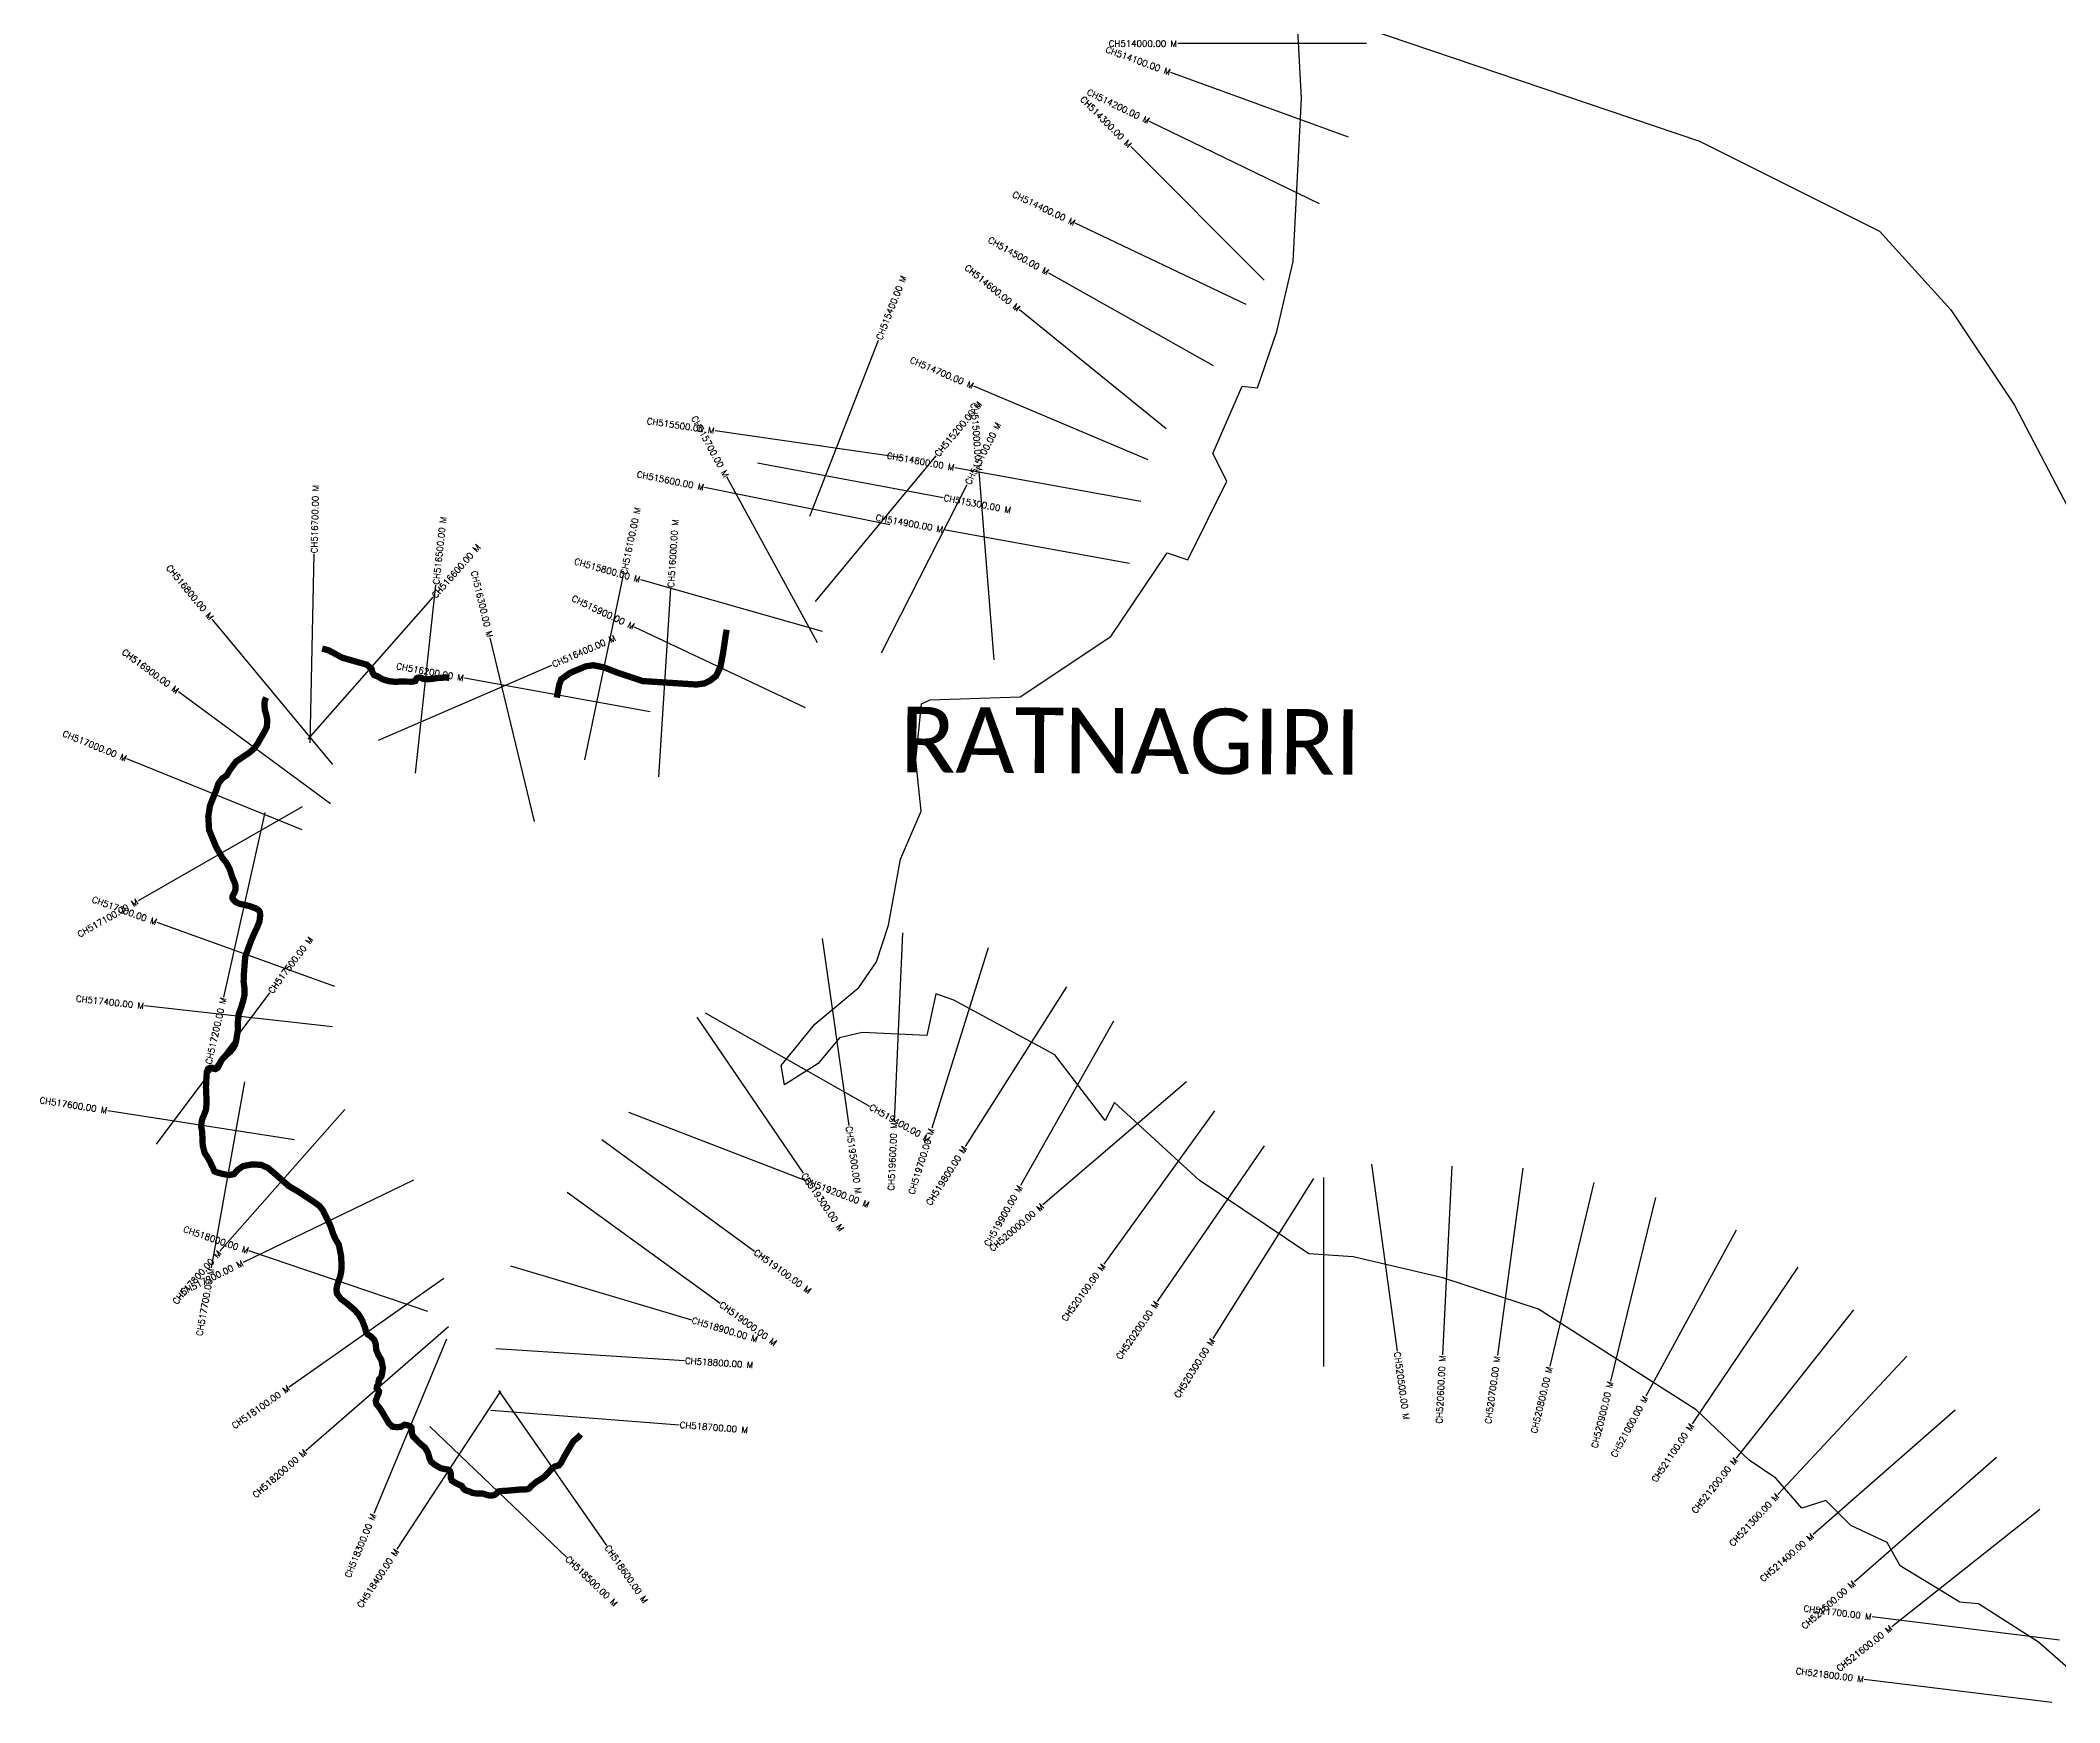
# Model space of a CAD drawing. Header units: metres. Extents: x 315415 to 321268, y 1878408 to 1881184.
# Drawn here: x 315415 to 318621, y 1878489 to 1881128 of the extents above; entities that cross this region are included whole.
import ezdxf
from ezdxf.enums import TextEntityAlignment as Align

# ---------------------------------------------------------------- set-up
doc = ezdxf.new("R2010")
doc.units = ezdxf.units.M
for name, color, linetype in [('CS', 134, 'Continuous'), ('CSMark', 6, 'Continuous'), ('UNPROTECTED', 10, 'Continuous'), ('VILLAGE BOUNDRY', 10, 'Continuous'), ('VILLAGE NAME', 250, 'Continuous')]:
    doc.layers.add(name, color=color, linetype=linetype)
doc.styles.get("Standard").update_dxf_attribs({"font": 'simplex.shx'})

msp = doc.modelspace()

# ---------------------------------------------------------------- texts
at = {"layer": 'CSMark'}
for s, rotation, p in [('CH514100.00 M', 339.9977, (317208.6, 1881077.1)), ('CH514200.00 M', 334.1485, (317175, 1880999.6)), ('CH514300.00 M', 314.9853, (317145.1, 1880960.3)), ('CH514400.00 M', 334.5907, (317057.1, 1880838)), ('CH514500.00 M', 330.5795, (317015.1, 1880759.2)), ('CH514600.00 M', 320.9157, (316968.6, 1880700.9)), ('CH514700.00 M', 337.101, (316896.1, 1880579.2)), ('CH515000.00 M', 274.5492, (316905.5, 1880444.5)), ('CH515500.00 M', 351.7415, (316485.1, 1880508.4)), ('CH515700.00 M', 298.682, (316504.2, 1880435.7)), ('CH514800.00 M', 349.7474, (316865.8, 1880449.8)), ('CH515600.00 M', 348.6125, (316468.5, 1880418.2)), ('CH514900.00 M', 349.7474, (316848, 1880351.4)), ('CH516800.00 M', 309.701, (315686.9, 1880210)), ('CH516300.00 M', 283.5994, (316128.8, 1880180.4)), ('CH515800.00 M', 344.1234, (316367.1, 1880271.8)), ('CH515900.00 M', 334.7088, (316357.4, 1880196.9)), ('CH516900.00 M', 323.5928, (315633.4, 1880094.4)), ('CH516200.00 M', 349.7153, (316087, 1880115.6)), ('CH517000.00 M', 337.9682, (315551.5, 1879987.7)), ('CH517100.00 M', 29.761, (315569.1, 1879761.7)), ('CH517300.00 M', 340.1415, (315599.5, 1879728)), ('CH517400.00 M', 353.7028, (315579.3, 1879595.2)), ('CH517200.00 M', 77.3522, (315705.4, 1879608.4)), ('CH517600.00 M', 351.1375, (315521, 1879429.1)), ('CH519600.00 M', 87.4564, (316770.2, 1879410.3)), ('CH519700.00 M', 72.5985, (316829.8, 1879400)), ('CH519800.00 M', 57.5412, (316882.6, 1879371.3)), ('CH519900.00 M', 60.4661, (316970.5, 1879309.3)), ('CH520000.00 M', 40.5552, (317005.9, 1879278.8)), ('CH518000.00 M', 341.2793, (315745.2, 1879206.5)), ('CH517800.00 M', 48.598, (315699.3, 1879205)), ('CH517900.00 M', 25.7998, (315736.1, 1879187.5)), ('CH517700.00 M', 79.8597, (315686.2, 1879178.3)), ('CH520100.00 M', 54.2591, (317102.8, 1879184.3)), ('CH520200.00 M', 55.5032, (317187.4, 1879125.1)), ('CH520300.00 M', 57.8696, (317275.9, 1879066.2)), ('CH520600.00 M', 87.1468, (317640.9, 1879040.4)), ('CH520700.00 M', 82.1973, (317727.8, 1879039.3)), ('CH520800.00 M', 76.501, (317811, 1879022.3)), ('CH520900.00 M', 76.2985, (317907.6, 1878998.8)), ('CH518100.00 M', 35.0228, (315809.2, 1878989.6)), ('CH521000.00 M', 61.5002, (317963.5, 1878974.9)), ('CH521100.00 M', 56.0785, (318036.8, 1878930.7)), ('CH518200.00 M', 41.0338, (315835.7, 1878888.3)), ('CH521200.00 M', 51.6937, (318106.6, 1878876.5)), ('CH521300.00 M', 46.9886, (318172.6, 1878818.9)), ('CH518300.00 M', 67.4016, (315944, 1878788.5)), ('CH521400.00 M', 41.2462, (318228.5, 1878755.3)), ('CH518400.00 M', 56.7439, (315980.6, 1878731.8)), ('CH521500.00 M', 41.2462, (318294.4, 1878680.1)), ('CH521700.00 M', 352.94, (318321.9, 1878625.4)), ('CH521600.00 M', 38.3186, (318353.3, 1878609)), ('CH521800.00 M', 352.94, (318309.6, 1878526.2))]:
    msp.add_text(s, height=10, rotation=rotation, dxfattribs=at).set_placement(p, align=Align.MIDDLE_RIGHT)
msp.add_text('CH514000.00 M', height=10, dxfattribs=at).set_placement((317219.5, 1881123), align=Align.MIDDLE_RIGHT)
for s, rotation, p in [('CH515400.00 M', 68.6171, (316746.1, 1880653.2)), ('CH515200.00 M', 50.3467, (316837.6, 1880469.2)), ('CH515100.00 M', 63.0002, (316887, 1880423.9)), ('CH516700.00 M', 88.7973, (315849.6, 1880313.8)), ('CH515300.00 M', 349.3713, (316849.2, 1880402.1)), ('CH516100.00 M', 78.2167, (316340.9, 1880280.3)), ('CH516500.00 M', 83.837, (316043, 1880264.1)), ('CH516000.00 M', 86.3167, (316415.9, 1880259.4)), ('CH516600.00 M', 48.636, (316039.2, 1880244.6)), ('CH516400.00 M', 23.4257, (316227.9, 1880136.8)), ('CH517500.00 M', 53.1531, (315779.7, 1879616.7)), ('CH519400.00 M', 330.463, (316732.2, 1879435.7)), ('CH519500.00 M', 278.0768, (316698.5, 1879404.3)), ('CH519300.00 M', 304.2439, (316626.4, 1879328.6)), ('CH519200.00 M', 338.8993, (316629.3, 1879318.1)), ('CH519100.00 M', 323.8194, (316549.4, 1879205.6)), ('CH519000.00 M', 324.0005, (316494.7, 1879122.6)), ('CH518900.00 M', 343.4256, (316449.6, 1879096.6)), ('CH518800.00 M', 356.3588, (316438.4, 1879032)), ('CH520500.00 M', 277.7615, (317569, 1879045.9)), ('CH518700.00 M', 355.5987, (316430, 1878930.3)), ('CH518500.00 M', 316.331, (316250.7, 1878719.5)), ('CH518600.00 M', 304.808, (316314.3, 1878737.8))]:
    msp.add_text(s, height=10, rotation=rotation, dxfattribs=at).set_placement(p, align=Align.MIDDLE_LEFT)
at = {"layer": 'VILLAGE NAME', "insert": (316780, 1880070.2), "char_height": 104.042, "attachment_point": 1, "rotation": 359.6762}
msp.add_mtext_dynamic_manual_height_columns('{\\fCalibri|b0|i0|c0|p34;RATNAGIRI}', width=108.17, gutter_width=520.2, heights=[0], dxfattribs=at)

# ---------------------------------------------------------------- linework, layer by layer
at = {"layer": 'CS'}
for p, q in [((317520.5, 1881123), (317220.5, 1881123)), ((317491.5, 1880974.1), (317209.6, 1881076.8)), ((317445.9, 1880868.3), (317175.9, 1880999.2)), ((317357.9, 1880747.4), (317145.9, 1880959.6)), ((317329, 1880708.9), (317058, 1880837.6)), ((317277.2, 1880611.3), (317015.9, 1880758.7)), ((317202.2, 1880511.2), (316969.4, 1880700.3)), ((316636.4, 1880372.9), (316745.7, 1880652.3)), ((317173.4, 1880462), (316897.1, 1880578.8)), ((316782.9, 1880465.2), (316486.1, 1880508.3)), ((316553.4, 1880457.6), (316848.2, 1880402.3)), ((316645.5, 1880237.4), (316837, 1880468.4)), ((317162, 1880396.2), (316866.8, 1880449.6)), ((316929.3, 1880144.4), (316905.5, 1880443.5)), ((316763.6, 1880358.8), (316469.5, 1880418)), ((316648.6, 1880171.7), (316504.6, 1880434.9)), ((316750.3, 1880155.8), (316886.5, 1880423.1)), ((317144.2, 1880297.8), (316849, 1880351.2)), ((315843.3, 1880012.9), (315849.6, 1880312.8)), ((316279.4, 1879985.7), (316340.6, 1880279.3)), ((316010.7, 1879964.8), (316042.9, 1880263.1)), ((316656.6, 1880189.4), (316368.1, 1880271.5)), ((316396.6, 1879959), (316415.9, 1880258.4)), ((315840.3, 1880018.7), (316038.6, 1880243.9)), ((315879.2, 1879978.4), (315687.6, 1880209.2)), ((316629.6, 1880068.3), (316358.3, 1880196.4)), ((316199.6, 1879887.8), (316129, 1880179.4)), ((315951.7, 1880017.1), (316227, 1880136.4)), ((315875.7, 1879915.8), (315634.2, 1880093.8)), ((316383.2, 1880061.9), (316088, 1880115.4)), ((315830.5, 1879874.8), (315552.4, 1879987.4)), ((315830.4, 1879911.1), (315570, 1879762.2)), ((315771.4, 1879902), (315705.7, 1879609.3)), ((315882.6, 1879625.8), (315600.4, 1879727.7)), ((316656.2, 1879702.4), (316698.4, 1879405.3)), ((316783.5, 1879711), (316770.2, 1879411.3)), ((316919.8, 1879687.3), (316830.1, 1879401)), ((315599.2, 1879375.8), (315779.1, 1879615.9)), ((317044.2, 1879625.3), (316883.1, 1879372.2)), ((315878.5, 1879562.2), (315580.3, 1879595.1)), ((316457, 1879577.5), (316625.9, 1879329.5)), ((316470.3, 1879584), (316731.3, 1879436.1)), ((317118.8, 1879571.2), (316971, 1879310.2)), ((315739.2, 1879474.6), (315686.3, 1879179.3)), ((317234.6, 1879474.5), (317006.6, 1879279.4)), ((315818.4, 1879382.7), (315522, 1879428.9)), ((315898.3, 1879430.8), (315699.9, 1879205.8)), ((316348.5, 1879426.4), (316628.4, 1879318.4)), ((317278.7, 1879428.6), (317103.4, 1879185.1)), ((316306.4, 1879383.2), (316548.6, 1879206.1)), ((317357.9, 1879373.1), (317188, 1879125.9)), ((316007.1, 1879318.5), (315737, 1879187.9)), ((317436, 1879321.1), (317276.4, 1879067.1)), ((317452, 1879322.9), (317452, 1879022.9)), ((317528.3, 1879344.2), (317568.8, 1879046.9)), ((317655.9, 1879341), (317640.9, 1879041.4)), ((317768.7, 1879337.6), (317728, 1879040.3)), ((316251.2, 1879299.5), (316493.9, 1879123.2)), ((317881.2, 1879315), (317811.2, 1879023.3)), ((317978.9, 1879291.2), (317907.8, 1878999.7)), ((318107.1, 1879239.4), (317964, 1878975.8)), ((316030.3, 1879109.9), (315746.1, 1879206.2)), ((316055.7, 1879162.3), (315810, 1878990.2)), ((316161.1, 1879182.4), (316448.7, 1879096.9)), ((318204.8, 1879180.5), (318037.4, 1878931.6)), ((318293.2, 1879112.7), (318107.3, 1878877.3)), ((316062.8, 1879085.9), (315836.5, 1878889)), ((316059.6, 1879066.4), (315944.3, 1878789.4)), ((316138, 1879051.1), (316437.4, 1879032.1)), ((318377.9, 1879039), (318173.3, 1878819.6)), ((316145.6, 1878983.5), (315981.1, 1878732.6)), ((316142.5, 1878984.9), (316313.7, 1878738.6)), ((316129.9, 1878953.4), (316429, 1878930.4)), ((318454.8, 1878953.7), (318229.2, 1878755.9)), ((316033, 1878927.4), (316250, 1878720.2)), ((318520.7, 1878878.5), (318295.2, 1878680.7)), ((318589.4, 1878795.7), (318354.1, 1878609.7)), ((318620.7, 1878588.4), (318322.9, 1878625.3)), ((318608.4, 1878489.2), (318310.6, 1878526.1))]:
    msp.add_line(p, q, dxfattribs=at)
at = {"layer": 'UNPROTECTED', "const_width": 10, "flags": 128}
for points in [[(316504.6, 1880192.4), (316502.9, 1880183.9), (316499, 1880156.8), (316494.6, 1880133.7), (316487.7, 1880119.1), (316478.6, 1880111.9), (316469.7, 1880107.3), (316456.8, 1880105.4), (316433.5, 1880106.9), (316371.3, 1880110.9), (316330.3, 1880124.5), (316310.1, 1880132.5), (316292.8, 1880136.1), (316280.3, 1880134.1), (316255.6, 1880123.7), (316241.8, 1880113.7), (316238.5, 1880104.6), (316234.8, 1880084.6)], [(316064.1, 1880115.9), (316059.1, 1880116.6), (316042.2, 1880115.5), (316038.9, 1880114.6), (316029.5, 1880113.7), (316022.5, 1880114.4), (316019.7, 1880116), (316016.6, 1880116.5), (316013.7, 1880116.2), (316012.4, 1880115.3), (316011.6, 1880113.7), (316010.4, 1880111.2), (316007.7, 1880110.3), (316003.7, 1880109.9), (315994.7, 1880110), (315986.9, 1880110.1), (315977.1, 1880109.7), (315967.2, 1880111), (315958.3, 1880113.7), (315949.1, 1880119), (315944.8, 1880120.4), (315942.5, 1880123.9), (315940.6, 1880130.2), (315933, 1880137), (315894.5, 1880147.9), (315872.3, 1880159.8), (315862.2, 1880162.5)], [(315773.4, 1880084.8), (315771.1, 1880079.5), (315770.5, 1880073.7), (315771.3, 1880064.6), (315773.6, 1880057.5), (315775.1, 1880049.2), (315774.5, 1880038.1), (315770.7, 1880030.6), (315759.6, 1880011.2), (315754, 1880003.6), (315746.5, 1879997.2), (315731.6, 1879987.1), (315725.7, 1879983.2), (315715.8, 1879969.8), (315710.8, 1879961.3), (315703, 1879955.6), (315697.4, 1879947.8), (315694.1, 1879937.6), (315684.2, 1879913.1), (315681.5, 1879896.1), (315682.8, 1879874.6), (315693.6, 1879848.2), (315703.8, 1879830.3), (315710.3, 1879822.4), (315715.6, 1879812.2), (315719.8, 1879799), (315723.9, 1879789.9), (315724.7, 1879785.6), (315724.8, 1879780.8), (315723.3, 1879775.7), (315721, 1879771.7), (315720, 1879769.2), (315719.9, 1879765.9), (315721.3, 1879763.7), (315725, 1879760.2), (315729.5, 1879757.8), (315735.5, 1879756.4), (315747.2, 1879753.7), (315757.9, 1879749.7), (315761.3, 1879747.2), (315763.5, 1879744), (315763.9, 1879739.3), (315762.8, 1879729.4), (315759.5, 1879721.1), (315754.5, 1879710.4), (315749.5, 1879698.9), (315740.2, 1879673.3), (315739.3, 1879662.8), (315738, 1879645.7), (315737.6, 1879633.7), (315738.9, 1879623.5), (315739.2, 1879613.7), (315737.2, 1879604.7), (315734.1, 1879594), (315729.8, 1879582.1), (315728.4, 1879569.4), (315728.7, 1879557.7), (315727.5, 1879550.8), (315725.9, 1879540.7), (315724.4, 1879534.3), (315721.2, 1879528.3), (315716.5, 1879522.6), (315709.9, 1879517.1), (315704.5, 1879511.7), (315701.6, 1879507.4), (315696.4, 1879496.9), (315692.8, 1879494.9), (315689.2, 1879495.8), (315687.6, 1879497), (315684.2, 1879496.8), (315681.4, 1879495.5), (315679.2, 1879490.9), (315678.5, 1879480.4), (315677.8, 1879466.1), (315678.9, 1879441.6), (315677.8, 1879430.2), (315674.6, 1879422), (315671.5, 1879414.3), (315670, 1879404.6), (315671.8, 1879395.2), (315672.2, 1879384.8), (315672.7, 1879373.6), (315675.7, 1879361.8), (315680.7, 1879354.3), (315684.5, 1879347.3), (315688.1, 1879339.7), (315691.3, 1879332.6), (315694.6, 1879331.1), (315704.5, 1879328.4), (315714.1, 1879326.7), (315722, 1879328.1), (315728.5, 1879335.2), (315737.1, 1879341), (315751.6, 1879343.7), (315765.5, 1879342.8), (315775.9, 1879338.2), (315784.1, 1879331.5), (315809.5, 1879309.1), (315823.7, 1879300.8), (315835, 1879293.5), (315850.1, 1879283.4), (315858.1, 1879277.6), (315863.7, 1879270.4), (315875.6, 1879245.8), (315879.5, 1879233.7), (315883.8, 1879224.4), (315888.8, 1879216.1), (315892.3, 1879198.4), (315892.8, 1879189.3), (315893.2, 1879182.5), (315892.6, 1879173.6), (315890.9, 1879165.6), (315890, 1879163.2), (315888.3, 1879158.4), (315886.2, 1879152.1), (315885, 1879145.5), (315885.8, 1879138.5), (315891.8, 1879130.4), (315901.1, 1879123.4), (315913.9, 1879112.4), (315920, 1879105.7), (315926, 1879095.6), (315929.1, 1879087.4), (315930.5, 1879083.5), (315932.2, 1879077.1), (315934.3, 1879074.1), (315939.4, 1879070.5), (315944.9, 1879065.3), (315947.2, 1879059.3), (315948.2, 1879048.8), (315951.6, 1879040.8), (315956.2, 1879033.4), (315958.8, 1879020.6), (315957.2, 1879010.5), (315956.3, 1879006.7), (315952.9, 1879002.8), (315951.8, 1878998.8), (315952.1, 1878994.8), (315949.4, 1878991.6), (315948.8, 1878988.4), (315950.8, 1878986.1), (315952.5, 1878983.4), (315951.9, 1878980), (315949.9, 1878975.5), (315947.3, 1878968), (315948.5, 1878963.1), (315954.1, 1878956.2), (315961.5, 1878944), (315967.9, 1878933.2), (315973.9, 1878927.2), (315980.6, 1878926.6), (315987.1, 1878926.9), (315993.2, 1878930.3), (315998.3, 1878929.4), (316002.4, 1878927.8), (316004.3, 1878925.4), (316004.6, 1878917.4), (316006.5, 1878911.8), (316010.1, 1878908.4), (316014.6, 1878903.5), (316019.4, 1878899), (316025.5, 1878894.2), (316030.3, 1878885.8), (316033.2, 1878875.3), (316035.3, 1878871.5), (316041.2, 1878866.8), (316050, 1878861.5), (316056.7, 1878860), (316061.7, 1878859.2), (316064.9, 1878857.1), (316066.5, 1878853), (316066.6, 1878845.7), (316068.1, 1878841.6), (316072.9, 1878838.7), (316079.3, 1878835.2), (316083.9, 1878833.2), (316085, 1878831.4), (316087, 1878828.4), (316090, 1878826.3), (316097, 1878824.1), (316101, 1878822.2), (316108.1, 1878821), (316112.3, 1878821), (316114.6, 1878821.2), (316117.9, 1878820.9), (316124, 1878818.8), (316126.9, 1878818.2), (316130.6, 1878817.9), (316135.1, 1878818.5), (316138.3, 1878820.5), (316142.2, 1878824.6), (316145.9, 1878825), (316156, 1878825.6), (316174.6, 1878827.3), (316187.5, 1878827.8), (316191.3, 1878829.3), (316194.2, 1878833), (316197.2, 1878835.4), (316203.4, 1878840.5), (316209.6, 1878843.8), (316215.6, 1878848.4), (316221.7, 1878854.7), (316227.7, 1878861.5), (316231.4, 1878864), (316238.1, 1878865.8), (316242.2, 1878870.9), (316247.2, 1878880.8), (316255.7, 1878895.2), (316261.5, 1878904.5), (316269.1, 1878910.8), (316272.7, 1878915)]]:
    msp.add_lwpolyline(points, dxfattribs=at)
at = {"layer": 'VILLAGE BOUNDRY', "color": 3}
msp.add_polyline3d([(321180.5, 1879782.2, 0), (321086.9, 1879754, 0), (321000.1, 1879710.1, 0), (320959.6, 1879620.7, 0), (320714, 1879489.4, 0), (320668.9, 1879445.9, 0), (320584.1, 1879390.5, 0), (320474.6, 1879302.3, 0), (320395.8, 1879288.4, 0), (320211.7, 1879236.2, 0), (320218.7, 1879074.5, 0), (320163.8, 1879000.3, 0), (320110.9, 1878959.8, 0), (319969.2, 1878699.7, 0), (319950.4, 1878646.7, 0), (319932.7, 1878632.2, 0), (319737.2, 1878601.4, 0), (319718.7, 1878547.7, 0), (319686.6, 1878534.7, 0), (319662.1, 1878463.3, 0), (319624.3, 1878442.3, 0), (319595.9, 1878459.4, 0), (319491.9, 1878571, 0), (319395.8, 1878567.7, 0), (319333.8, 1878592.5, 0), (319216.1, 1878620.6, 0), (319230.8, 1878558.2, 0), (319194.1, 1878444.1, 0), (319135.2, 1878410.6, 0), (319097.8, 1878408.2, 0), (318967.2, 1878429.9, 0), (318901.5, 1878443.5, 0), (318866.8, 1878414.3, 0), (318813.2, 1878433.2, 0), (318794.6, 1878465.7, 0), (318723.7, 1878517.1, 0), (318689.7, 1878495.3, 0), (318587.1, 1878585.1, 0), (318492.1, 1878645.8, 0), (318462.2, 1878648.6, 0), (318367.7, 1878706.4, 0), (318347.1, 1878743.5, 0), (318289.4, 1878770.4, 0), (318249.6, 1878810.1, 0), (318211.5, 1878798.1, 0), (318170.2, 1878845.5, 0), (318127.7, 1878874.1, 0), (318043.4, 1878954.1, 0), (317793.4, 1879113.9, 0), (317641.5, 1879163.7, 0), (317499.2, 1879196.8, 0), (317428.7, 1879201.6, 0), (317254.7, 1879318.6, 0), (317120.4, 1879442.1, 0), (317105.4, 1879413.2, 0), (317025.3, 1879517.8, 0), (316865, 1879604.6, 0), (316836.4, 1879614.6, 0), (316822.4, 1879548.1, 0), (316719.5, 1879553.1, 0), (316683.8, 1879544.7, 0), (316649.6, 1879503.9, 0), (316596.2, 1879470.1, 0), (316591, 1879500.8, 0), (316644.6, 1879566.3, 0), (316714.1, 1879624.4, 0), (316742.5, 1879665.2, 0), (316761.4, 1879723.3, 0), (316780.6, 1879828.1, 0), (316813.3, 1879904.3, 0), (316804.6, 1879985.9, 0), (316813.9, 1880074.8, 0), (316827.5, 1880080.9, 0), (316970.5, 1880086, 0), (317114.2, 1880181.8, 0), (317204, 1880314.3, 0), (317236.7, 1880303.3, 0), (317298.6, 1880428.2, 0), (317276.4, 1880472, 0), (317322.9, 1880578.9, 0), (317347, 1880576.4, 0), (317377.8, 1880665.9, 0), (317403.9, 1880776.8, 0), (317417.3, 1881035.6, 0), (317408.9, 1881184.4, 0), (318048.7, 1880968.1, 0), (318334.5, 1880825.1, 0), (318448.2, 1880700.4, 0), (318548.8, 1880549.1, 0), (318644.7, 1880366, 0), (318761, 1879990.7, 0), (319377.4, 1879808, 0), (319678.6, 1879798.2, 0), (321268.2, 1879896, 0)], dxfattribs=at)

msp.set_redraw_order([(e.dxf.handle, doc.entitydb.next_handle()) for e in msp.query("TEXT MTEXT ATTDEF DIMENSION ARC_DIMENSION")])  # texts and dimensions are drawn at this point

doc.saveas('drawing.dxf')
